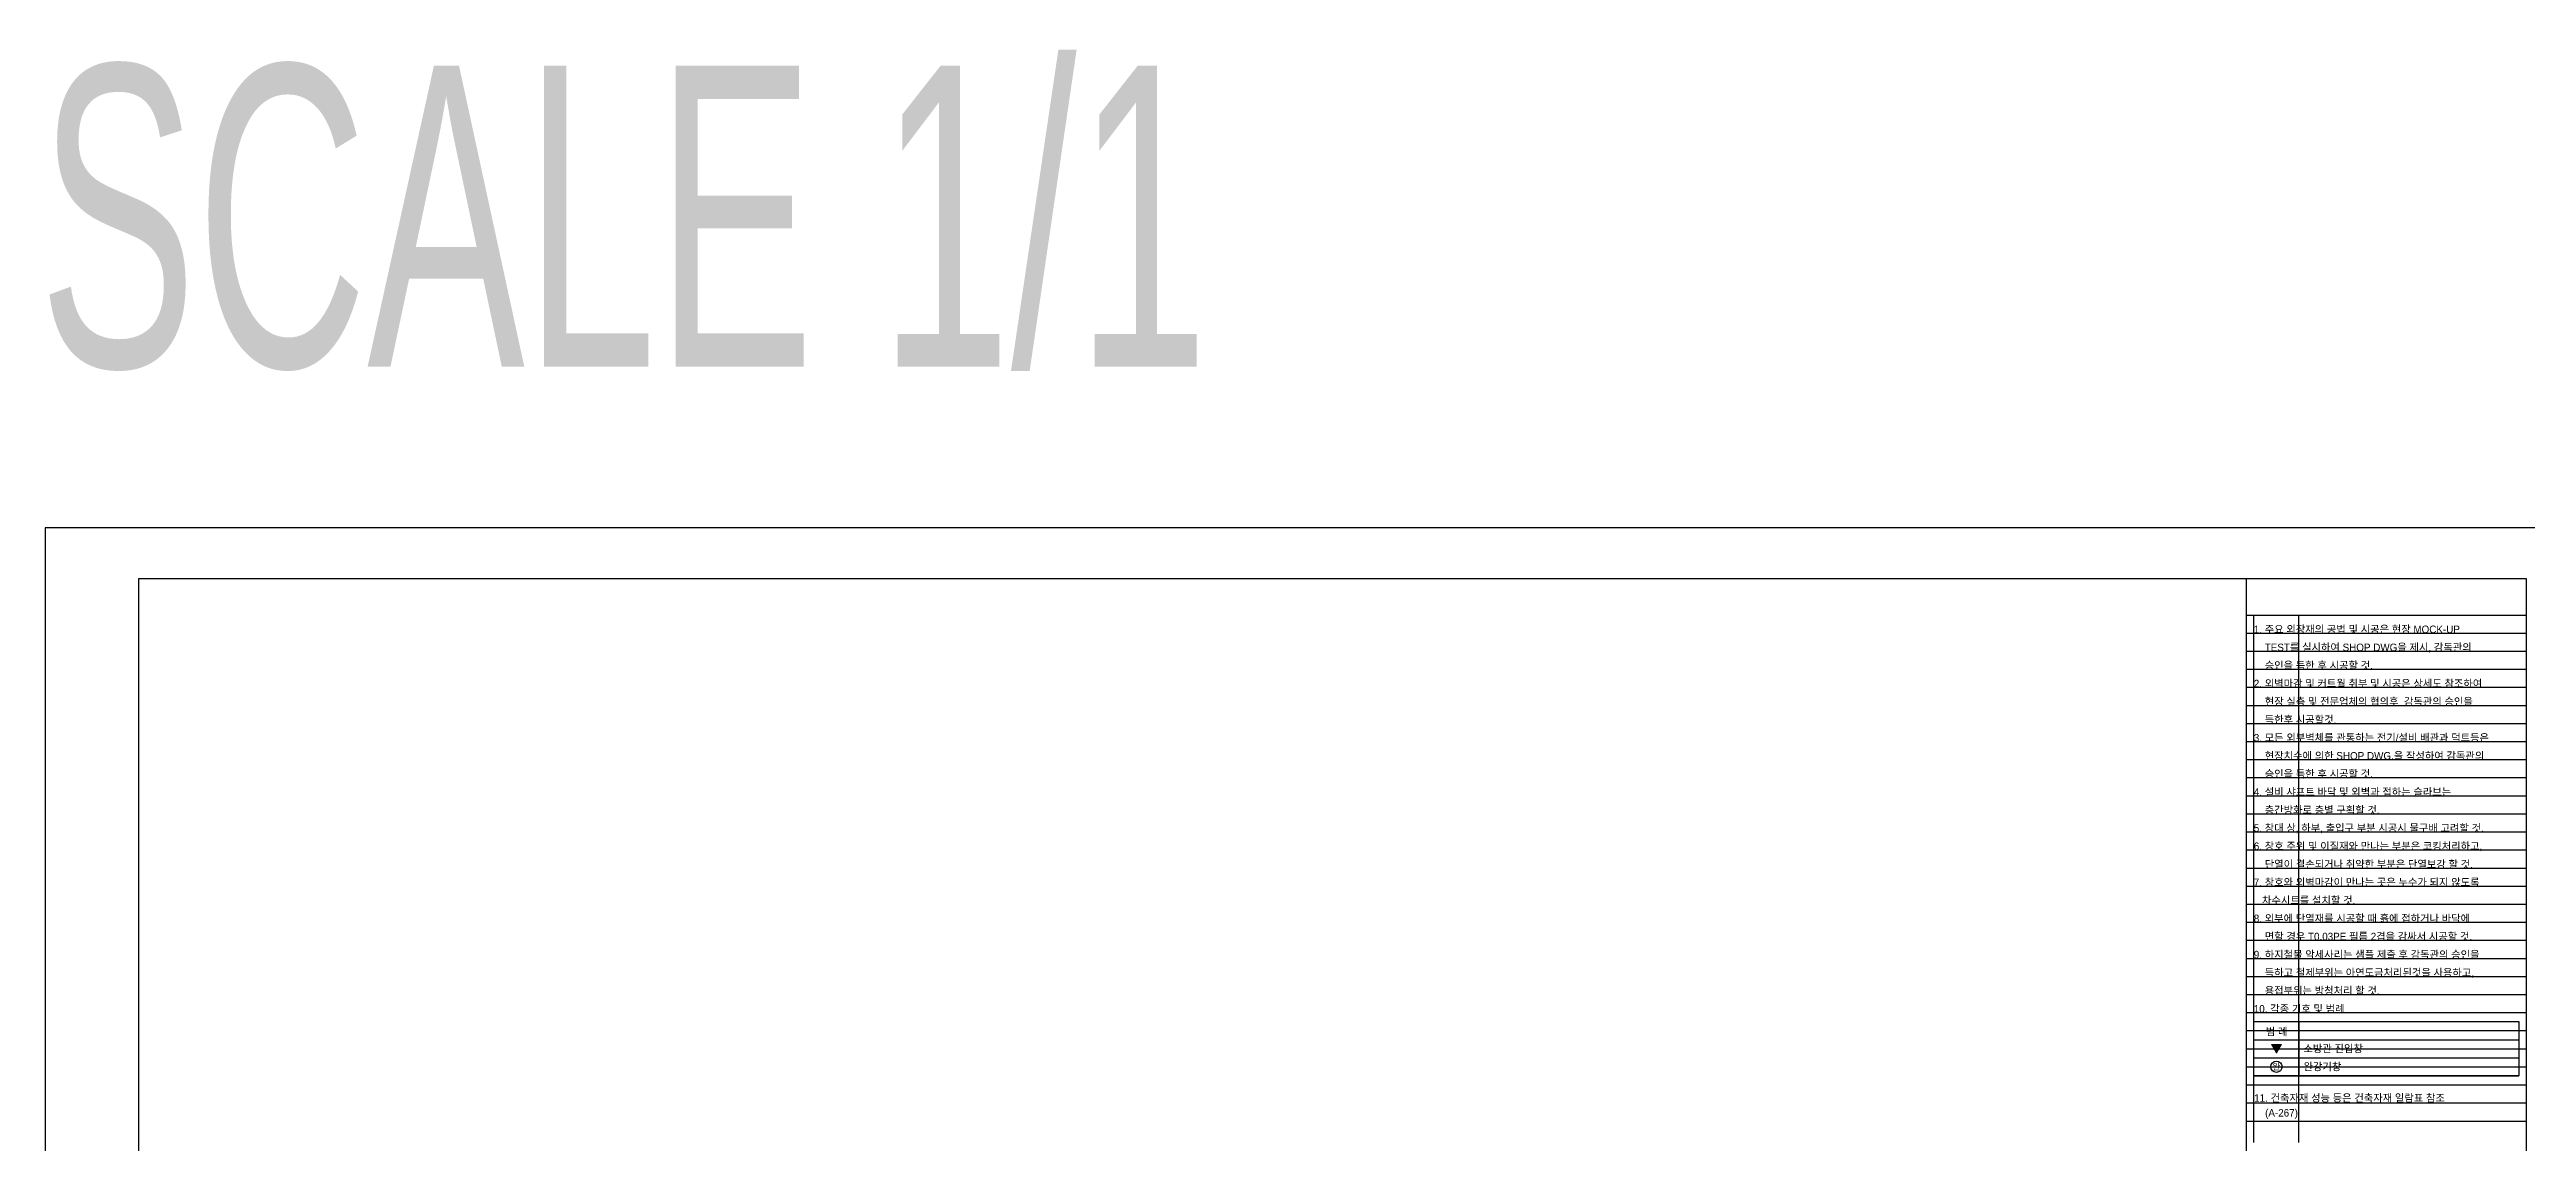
# Model space of a CAD drawing. Extents: x -324 to 1170, y -324 to 911.
# Drawn here: x 1 to 824, y 390 to 753 of the extents above; entities that cross this region are included whole.
import ezdxf
from ezdxf.enums import TextEntityAlignment as Align

# ---------------------------------------------------------------- set-up
doc = ezdxf.new("R2010")
doc.units = 0
doc.header["$MEASUREMENT"] = 0
doc.linetypes.add('DOT', pattern=[1, 0, -1])
doc.linetypes.add('H2', pattern=[3, 2, -1])
doc.layers.get('0').update_dxf_attribs({"linetype": 'CONTINUOUS'})
for name, color, linetype in [('@완강기구조대', 7, 'CONTINUOUS'), ('A-ANNO-WIPEOUT', 142, 'CONTINUOUS'), ('A-TEXT', 7, 'CONTINUOUS'), ('A-TEXT-NOTE', 7, 'CONTINUOUS'), ('방화구획관련', 2, 'CONTINUOUS'), ('방화구획선', 3, 'H2')]:
    doc.layers.add(name, color=color, linetype=linetype)
doc.layers.add('A-----NPP-2', color=5, linetype='CONTINUOUS', lineweight=18)
doc.layers.add('A-DETLGEM-3', color=10, linetype='CONTINUOUS', lineweight=18)
doc.layers.add('NOPLOT', color=193, linetype='CONTINUOUS', plot=False)
doc.styles.add('Gtx', font='Dotum.ttf')
doc.styles.add('돋움', font='Dotum.ttf', dxfattribs={"height": 195})
doc.styles.add('울릉도L', font='romans.shx', dxfattribs={"bigfont": 'whgtxt.shx'})

msp = doc.modelspace()

# ---------------------------------------------------------------- texts
at = {"layer": 'A-TEXT', "color": 7, "style": 'Gtx'}
for s, p in [('1. 주요 외장재의 공법 및 시공은 현장 MOCK-UP', (733.45, 560.25)), ('    TEST를 실시하여 SHOP DWG을 제시, 감독관의', (733.45, 554.25)), ('2. 외벽마감 및 커트월 취부 및 시공은 상세도 참조하여', (733.45, 542.25)), ('    승인을 득한 후 시공할 것.', (733.45, 548.25)), ('    현장 실측 및 전문업체의 협의후  감독관의 승인을 ', (733.45, 536.25)), ('    득한후 시공할것.', (733.45, 530.25)), ('3. 모든 외부벽체를 관통하는 전기/설비 배관과 덕트등은', (733.45, 524.25)), ('    현장치수에 의한 SHOP DWG.을 작성하여 감독관의', (733.45, 518.25)), ('    승인을 득한 후 시공할 것.', (733.45, 512.25)), ('4. 설비 샤프트 바닥 및 외벽과 접하는 슬라브는', (733.45, 506.25)), ('    층간방화로 층별 구획할 것.', (733.45, 500.25)), ('5. 창대 상, 하부, 출입구 부분 시공시 물구배 고려할 것.', (733.45, 494.25)), ('6. 창호 주위 및 이질재와 만나는 부분은 코킹처리하고,', (733.45, 488.25)), ('7. 창호와 외벽마감이 만나는 곳은 누수가 되지 않도록', (733.45, 476.25)), ('    단열이 결손되거나 취약한 부분은 단열보강 할 것.', (733.45, 482.25)), ('   차수시트를 설치할 것.', (733.45, 470.25)), ('8. 외부에 단열재를 시공할 때 흙에 접하거나 바닥에', (733.45, 464.25)), ('9. 하지철물 악세사리는 샘플 제출 후 감독관의 승인을 ', (733.45, 452.25)), ('    면할 경우 T0.03PE 필름 2겹을 감싸서 시공할 것.', (733.45, 458.25)), ('    득하고 철제부위는 아연도금처리된것을 사용하고,', (733.45, 446.25)), ('    용접부위는 방청처리 할 것.', (733.45, 440.25))]:
    msp.add_text(s, height=2.5, dxfattribs=at).set_placement(p, align=Align.MIDDLE_LEFT)
at = {"layer": 'A-TEXT', "color": 7, "linetype": 'Continuous', "style": 'Gtx'}
msp.add_text('범 례', height=2.5, dxfattribs=at).set_placement((741.04, 425.43), align=Align.CENTER)
at = {"layer": 'A-TEXT-NOTE', "color": 3, "style": 'Gtx', "width": 0.6}
msp.add_text('SCALE 1/1', height=100, dxfattribs=at).set_placement((-2.13, 697.43), align=Align.MIDDLE_LEFT)
at = {"layer": 'A-TEXT-NOTE', "style": 'Gtx'}
for s, p in [('10. 각종 기호 및 범례', (733.45, 434.25)), ('소방관 진입창', (749.95, 421.05)), ('완강기창', (749.95, 415.05))]:
    msp.add_text(s, height=2.5, dxfattribs=at).set_placement(p, align=Align.MIDDLE_LEFT)
for s, p in [('11. 건축자재 성능 등은 건축자재 일람표 참조 ', (733.57, 403.41)), ('    (A-267)', (733.57, 398.47))]:
    msp.add_text(s, height=2.5, dxfattribs=at).set_placement(p)

# ---------------------------------------------------------------- blocks, each defined once
blk = doc.blocks.new('방화기호')
at = {"linetype": 'DOT'}
blk.add_wipeout([(-315, 546), (315, 546), (630, 0), (315, -546), (-315, -546), (-630, 0)], dxfattribs=at).dxf.layer = 'A-ANNO-WIPEOUT'
at = {"layer": '방화구획선', "color": 2, "linetype": 'Continuous'}
blk.add_circle((0, 0), 546, dxfattribs=at)
at = {"layer": '방화구획관련', "style": '울릉도L'}
blk.add_attdef('XX', text='', height=600, dxfattribs=at).set_placement((0, 0), align=Align.MIDDLE_CENTER)

# ---------------------------------------------------------------- hatches: boundary and pattern name
at = {"layer": 'A-DETLGEM-3'}
msp.add_hatch(color=252, dxfattribs=at).paths.add_polyline_path([(740.95, 419.56), (742.61, 422.44), (739.29, 422.44)])

# ---------------------------------------------------------------- linework, layer by layer
at = {"layer": 'A-----NPP-2', "color": 1}
for p, q in [((742.61, 422.44), (739.29, 422.44)), ((739.29, 422.44), (740.95, 419.56)), ((740.95, 419.56), (742.61, 422.44))]:
    msp.add_line(p, q, dxfattribs=at)
at = {"layer": 'A-TEXT', "color": 7, "linetype": 'Continuous'}
for p, q in [((748.45, 430), (748.45, 412)), ((733.45, 424), (821.45, 424)), ((733.45, 418), (821.45, 418))]:
    msp.add_line(p, q, dxfattribs=at)
at = {"layer": 'NOPLOT'}
for p, q in [((731, 565), (824, 565)), ((733.45, 389.88), (733.45, 565)), ((748.45, 389.88), (748.45, 565)), ((731, 559), (824, 559)), ((731, 553), (824, 553)), ((731, 547), (824, 547)), ((731, 541), (824, 541)), ((731, 535), (824, 535)), ((731, 529), (824, 529)), ((731, 523), (824, 523)), ((731, 517), (824, 517)), ((731, 511), (824, 511)), ((731, 505), (824, 505)), ((731, 499), (824, 499)), ((731, 493), (824, 493)), ((731, 487), (824, 487)), ((731, 481), (824, 481)), ((731, 475), (824, 475)), ((731, 469), (824, 469)), ((731, 463), (824, 463)), ((731, 457), (824, 457)), ((731, 451), (824, 451)), ((731, 445), (824, 445)), ((731, 439), (824, 439)), ((731, 433), (824, 433)), ((731, 427), (824, 427)), ((731, 421), (824, 421)), ((731, 409), (824, 409)), ((731, 403), (824, 403)), ((731, 397), (824, 397))]:
    msp.add_line(p, q, dxfattribs=at)
for points in [[(0, 0), (841, 0), (841, 594), (0, 594)], [(31, 17), (824, 17), (824, 577), (31, 577)], [(31, 17), (731, 17), (731, 577), (31, 577)]]:
    msp.add_lwpolyline(points, close=True, dxfattribs=at)

msp.set_redraw_order([(e.dxf.handle, doc.entitydb.next_handle()) for e in msp.query("TEXT MTEXT ATTDEF DIMENSION ARC_DIMENSION")])  # texts and dimensions are drawn at this point

# ---------------------------------------------------------------- next in the draw order: block references
at = {"layer": '@완강기구조대', "color": 2}
ref = msp.add_blockref('방화기호', (740.95, 415), dxfattribs=dict(at, xscale=0.003427734375, yscale=0.003427734375, zscale=0.003427734375))
ref.add_attrib('XX', '완', dxfattribs={"layer": '0', "height": 2.06, "style": '돋움'}).set_placement((740.95, 415), align=Align.MIDDLE_CENTER)

# ---------------------------------------------------------------- next in the draw order: linework, layer by layer
at = {"layer": 'A-TEXT', "color": 7, "linetype": 'Continuous'}
msp.add_line((733.45, 412), (821.45, 412), dxfattribs=at)
msp.add_lwpolyline([(733.45, 430), (821.45, 430), (821.45, 412), (733.45, 412)], close=True, dxfattribs=at)
at = {"layer": 'NOPLOT'}
msp.add_line((731, 415), (824, 415), dxfattribs=at)

doc.saveas('drawing.dxf')
